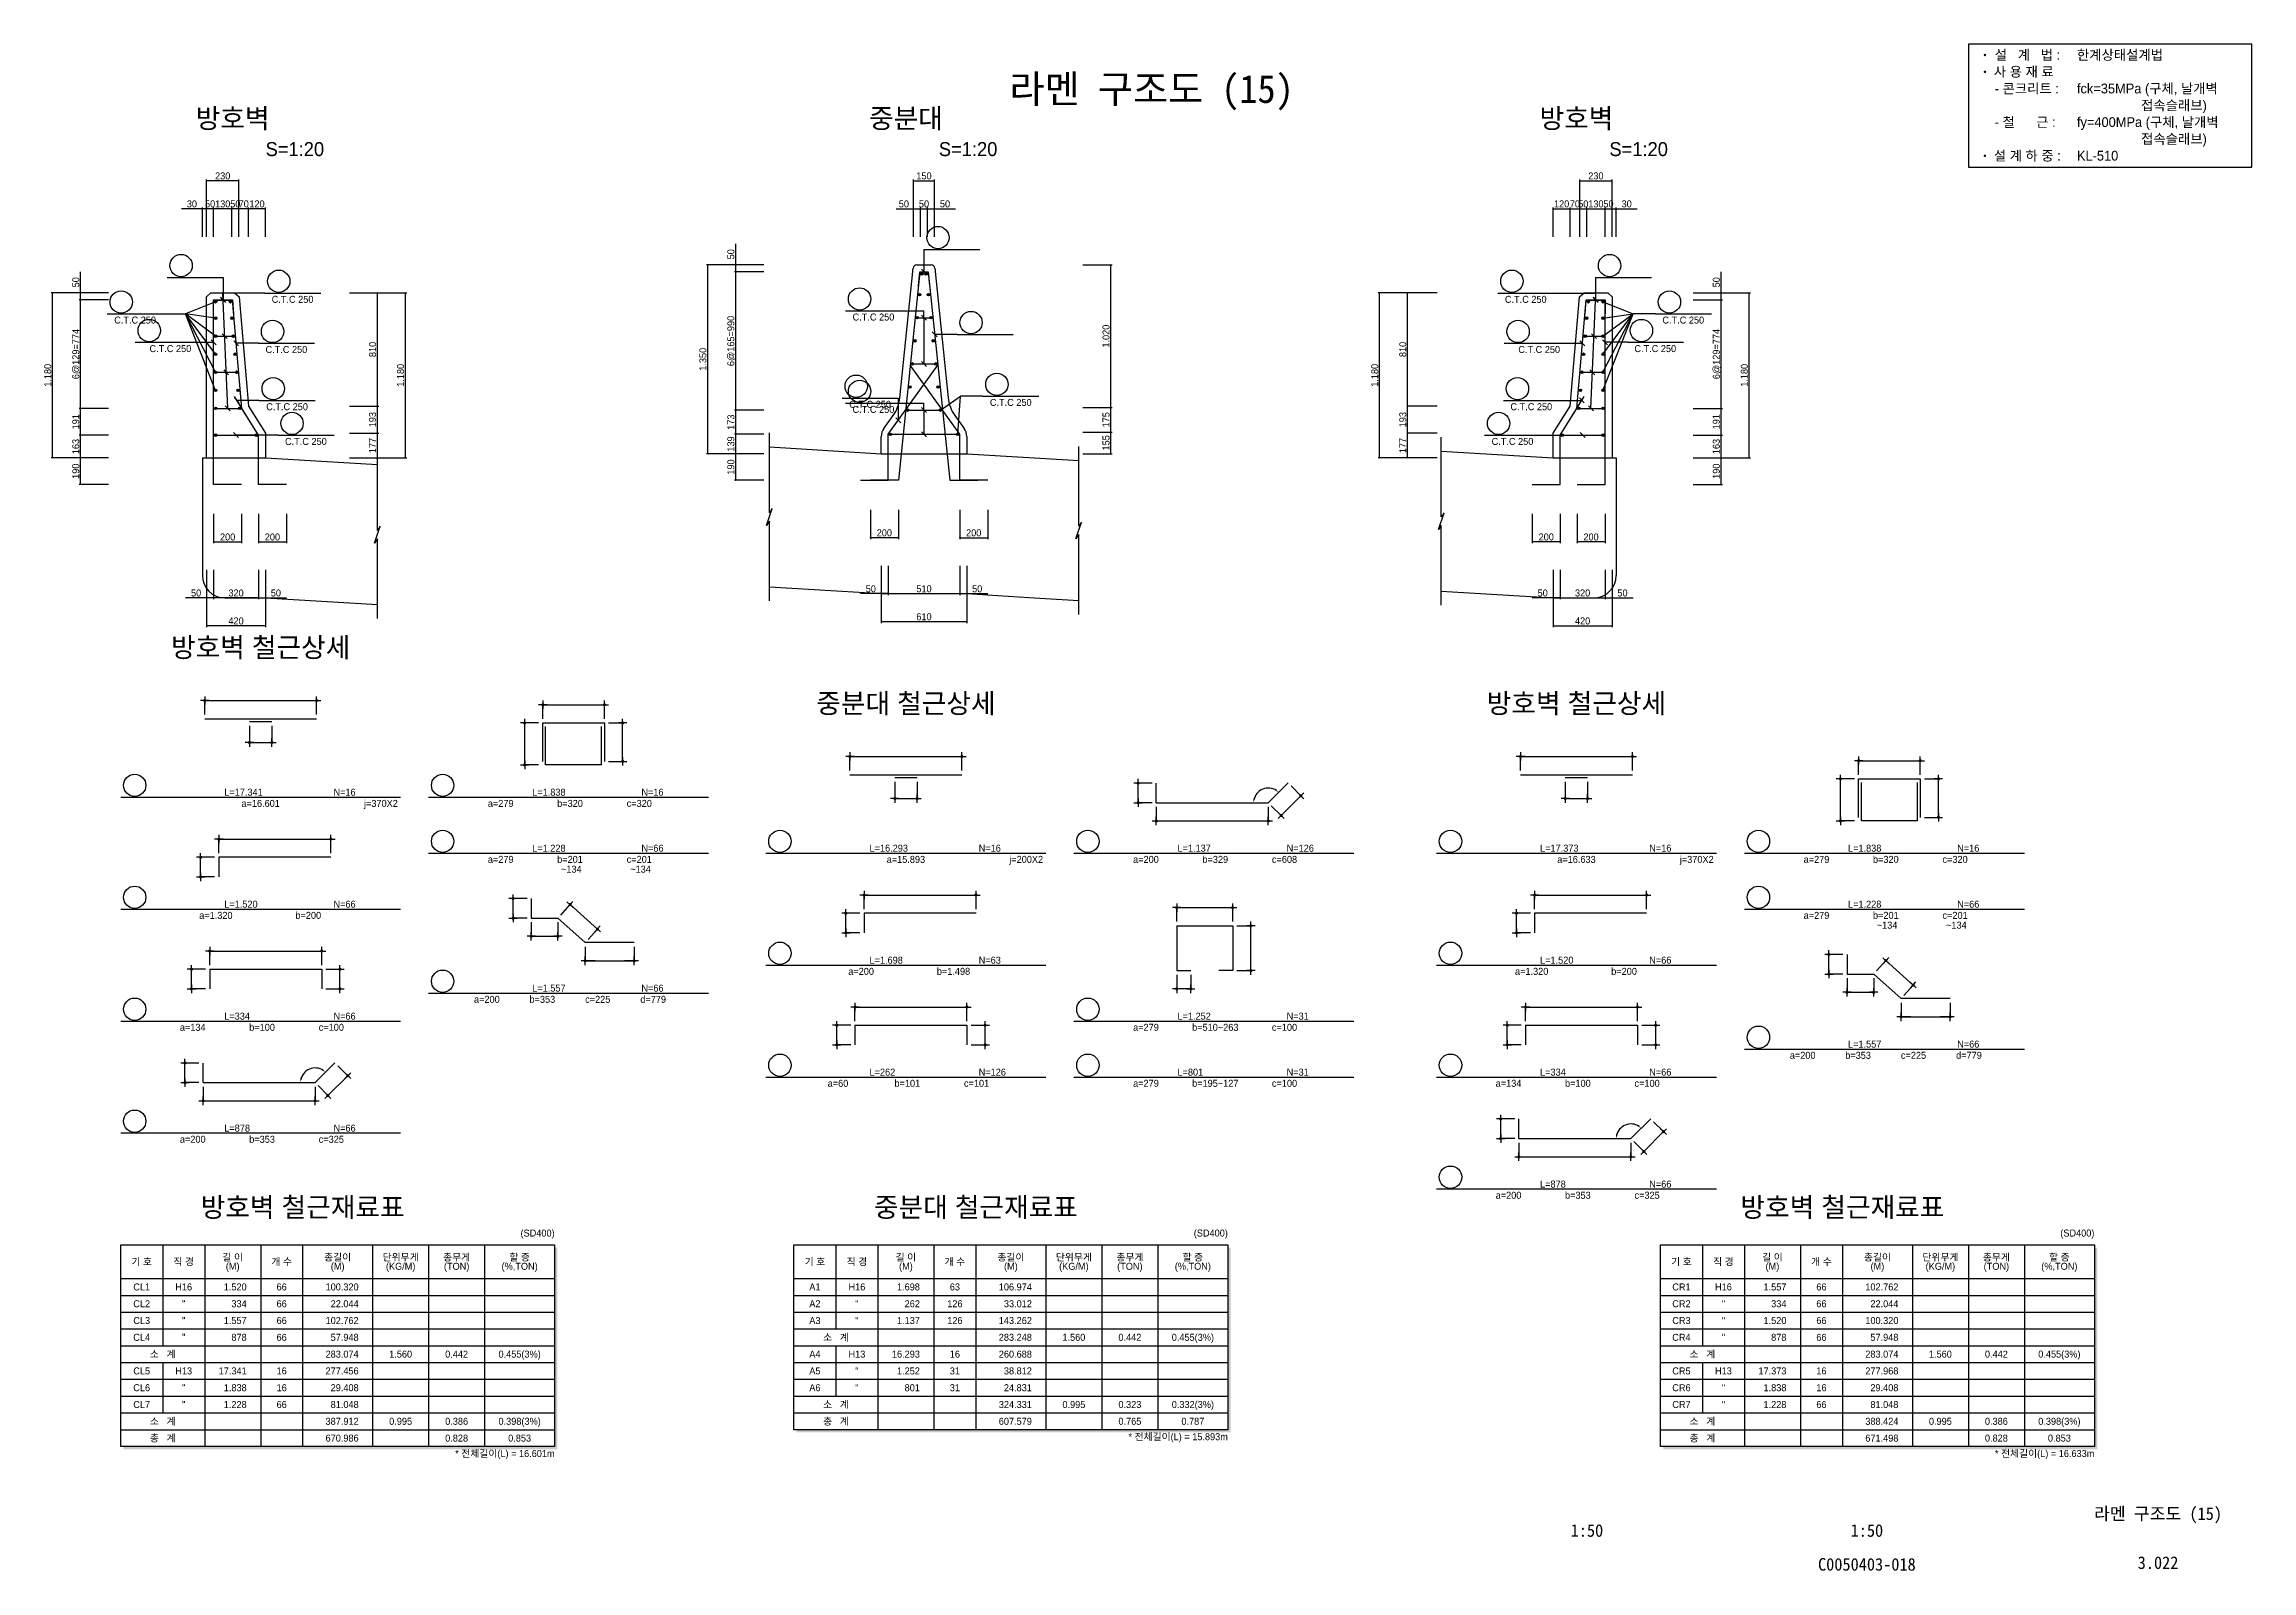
# Model space of a CAD drawing. Extents: x 2629709 to 3675628, y 1179 to 102095.
# Drawn here: x 3636199 to 3675628, y 1179 to 28450 of the extents above; entities that cross this region are included whole.
import ezdxf
from ezdxf.enums import TextEntityAlignment as Align

# ---------------------------------------------------------------- set-up
doc = ezdxf.new("R2010")
doc.units = 0
doc.header["$LTSCALE"] = 550
doc.header["$MEASUREMENT"] = 0
for name, color, linetype in [('CS-CONC-MAJR', 4, 'CONTINUOUS'), ('CS-CUTL', 1, 'CONTINUOUS'), ('CS-DIML', 1, 'CONTINUOUS'), ('CS-DIMS', 1, 'CONTINUOUS'), ('CS-DIMT', 3, 'CONTINUOUS'), ('CS-LEAT', 7, 'CONTINUOUS'), ('CS-MISC', 3, 'CONTINUOUS'), ('CS-NOTE', 3, 'CONTINUOUS'), ('CS-RBAR-EREC', 6, 'CONTINUOUS'), ('CS-RBAR-MAJR', 6, 'CONTINUOUS'), ('CS-SYMB', 3, 'CONTINUOUS'), ('CS-SYMB-LIN3', 1, 'CONTINUOUS'), ('CS-TABL-LIN1', 4, 'CONTINUOUS'), ('CS-TABL-LIN2', 1, 'CONTINUOUS'), ('CS-TABL-TEX2', 3, 'CONTINUOUS'), ('CS-TEXT', 3, 'CONTINUOUS'), ('CZ-TEX1', 6, 'CONTINUOUS'), ('CZ-TEX2', 3, 'CONTINUOUS'), ('TITLE-TEXT', 7, 'CONTINUOUS')]:
    doc.layers.add(name, color=color, linetype=linetype)
doc.styles.add('A_STANDARD', font='Dotum.ttf')
doc.styles.add('TB_TEXT', font='DotumChe.ttf')
doc.styles.add('돋움', font='Dotum.ttf')

msp = doc.modelspace()

# ---------------------------------------------------------------- texts
at = {"layer": 'CS-DIMT', "style": 'A_STANDARD'}
for s, p in [('230', (3639388, 26034)), ('150', (3651913, 26034)), ('230', (3663913, 26034)), ('30', (3638838, 25534)), ('50', (3639163, 25534)), ('130', (3639388, 25534)), ('50', (3639613, 25534)), ('70', (3639763, 25534)), ('120', (3640001, 25534)), ('50', (3651913, 25534)), ('50', (3652288, 25534)), ('120', (3663301, 25534)), ('70', (3663538, 25534)), ('50', (3663688, 25534)), ('130', (3663913, 25534)), ('50', (3664138, 25534)), ('30', (3664463, 25534)), ('200', (3651205, 19659)), ('200', (3652801, 19659)), ('200', (3639476, 19584)), ('200', (3640276, 19584)), ('200', (3663026, 19584)), ('200', (3663826, 19584)), ('50', (3638913, 18584)), ('320', (3639626, 18584)), ('50', (3640338, 18584)), ('50', (3650963, 18659)), ('510', (3651913, 18659)), ('50', (3652863, 18659)), ('50', (3662963, 18584)), ('320', (3663676, 18584)), ('50', (3664388, 18584)), ('420', (3639626, 18084)), ('610', (3651913, 18159)), ('420', (3663676, 18084))]:
    msp.add_text(s, height=125, dxfattribs=at).set_placement(p, align=Align.CENTER)
msp.add_text('50', height=125, dxfattribs=at).set_placement((3651463, 25534))
for s, p in [('50', (3648526, 24696)), ('50', (3636826, 24196)), ('50', (3666126, 24196)), ('6@129=774', (3636826, 22914)), ('6@165=990', (3648526, 23148)), ('1.020', (3655226, 23234)), ('6@129=774', (3666126, 22914)), ('810', (3642126, 22996)), ('1.350', (3648026, 22821)), ('810', (3660526, 22996)), ('1.180', (3636326, 22534)), ('1.180', (3642626, 22534)), ('1.180', (3660026, 22534)), ('1.180', (3666626, 22534)), ('191', (3636826, 21705)), ('193', (3642126, 21742)), ('173', (3648526, 21697)), ('175', (3655226, 21740)), ('193', (3660526, 21742)), ('191', (3666126, 21705)), ('163', (3636826, 21262)), ('177', (3642126, 21280)), ('139', (3648526, 21307)), ('155', (3655226, 21328)), ('177', (3660526, 21280)), ('163', (3666126, 21262)), ('190', (3636826, 20821)), ('190', (3648526, 20896)), ('190', (3666126, 20821))]:
    msp.add_text(s, height=125, rotation=90, dxfattribs=at).set_placement(p, align=Align.CENTER)
at = {"layer": 'CS-TABL-TEX2', "style": 'A_STANDARD'}
for s, p in [('(SD400)', (3645316, 7150)), ('(SD400)', (3657340, 7150)), ('(SD400)', (3672816, 7150)), ('* 전체길이(L) = 15.893m', (3657340, 3512)), ('* 전체길이(L) = 16.601m', (3645316, 3212)), ('* 전체길이(L) = 16.633m', (3672816, 3212))]:
    msp.add_text(s, height=125, dxfattribs=at).set_placement(p, align=Align.RIGHT)
for s, p in [('기 호', (3637941, 6700)), ('직 경', (3638691, 6700)), ('길 이', (3639566, 6781)), ('개 수', (3640441, 6700)), ('총길이', (3641441, 6781)), ('단위무게', (3642566, 6781)), ('총무게', (3643566, 6781)), ('할 증', (3644691, 6781)), ('기 호', (3649965, 6700)), ('직 경', (3650715, 6700)), ('길 이', (3651590, 6781)), ('개 수', (3652465, 6700)), ('총길이', (3653465, 6781)), ('단위무게', (3654590, 6781)), ('총무게', (3655590, 6781)), ('할 증', (3656715, 6781)), ('기 호', (3665441, 6700)), ('직 경', (3666191, 6700)), ('길 이', (3667066, 6781)), ('개 수', (3667941, 6700)), ('총길이', (3668941, 6781)), ('단위무게', (3670066, 6781)), ('총무게', (3671066, 6781)), ('할 증', (3672191, 6781)), ('CL1', (3637941, 6250)), ('H16', (3638691, 6250)), ('(M)', (3639566, 6619)), ('66', (3640441, 6250)), ('(M)', (3641441, 6619)), ('(KG/M)', (3642566, 6619)), ('(TON)', (3643566, 6619)), ('(%,TON)', (3644691, 6619)), ('A1', (3649965, 6250)), ('H16', (3650715, 6250)), ('(M)', (3651590, 6619)), ('63', (3652465, 6250)), ('(M)', (3653465, 6619)), ('(KG/M)', (3654590, 6619)), ('(TON)', (3655590, 6619)), ('(%,TON)', (3656715, 6619)), ('CR1', (3665441, 6250)), ('H16', (3666191, 6250)), ('(M)', (3667066, 6619)), ('66', (3667941, 6250)), ('(M)', (3668941, 6619)), ('(KG/M)', (3670066, 6619)), ('(TON)', (3671066, 6619)), ('(%,TON)', (3672191, 6619)), ('CL2', (3637941, 5950)), ('"', (3638691, 5950)), ('66', (3640441, 5950)), ('A2', (3649965, 5950)), ('"', (3650715, 5950)), ('126', (3652465, 5950)), ('CR2', (3665441, 5950)), ('"', (3666191, 5950)), ('66', (3667941, 5950)), ('CL3', (3637941, 5650)), ('"', (3638691, 5650)), ('66', (3640441, 5650)), ('A3', (3649965, 5650)), ('"', (3650715, 5650)), ('126', (3652465, 5650)), ('CR3', (3665441, 5650)), ('"', (3666191, 5650)), ('66', (3667941, 5650)), ('CL4', (3637941, 5350)), ('소   계', (3638316, 5050)), ('"', (3638691, 5350)), ('66', (3640441, 5350)), ('소   계', (3650340, 5350)), ('1.560', (3654590, 5350)), ('0.442', (3655590, 5350)), ('0.455(3%)', (3656715, 5350)), ('CR4', (3665441, 5350)), ('소   계', (3665816, 5050)), ('"', (3666191, 5350)), ('66', (3667941, 5350)), ('CL5', (3637941, 4750)), ('H13', (3638691, 4750)), ('16', (3640441, 4750)), ('1.560', (3642566, 5050)), ('0.442', (3643566, 5050)), ('0.455(3%)', (3644691, 5050)), ('A4', (3649965, 5050)), ('A5', (3649965, 4750)), ('H13', (3650715, 5050)), ('"', (3650715, 4750)), ('31', (3652465, 4750)), ('16', (3652465, 5050)), ('CR5', (3665441, 4750)), ('H13', (3666191, 4750)), ('16', (3667941, 4750)), ('1.560', (3670066, 5050)), ('0.442', (3671066, 5050)), ('0.455(3%)', (3672191, 5050)), ('CL6', (3637941, 4450)), ('"', (3638691, 4450)), ('16', (3640441, 4450)), ('A6', (3649965, 4450)), ('"', (3650715, 4450)), ('31', (3652465, 4450)), ('CR6', (3665441, 4450)), ('"', (3666191, 4450)), ('16', (3667941, 4450)), ('CL7', (3637941, 4150)), ('"', (3638691, 4150)), ('66', (3640441, 4150)), ('소   계', (3650340, 4150)), ('0.995', (3654590, 4150)), ('0.323', (3655590, 4150)), ('0.332(3%)', (3656715, 4150)), ('CR7', (3665441, 4150)), ('"', (3666191, 4150)), ('66', (3667941, 4150)), ('소   계', (3638316, 3850)), ('총   계', (3638316, 3550)), ('0.995', (3642566, 3850)), ('0.386', (3643566, 3850)), ('0.828', (3643566, 3550)), ('0.398(3%)', (3644691, 3850)), ('0.853', (3644691, 3550)), ('총   계', (3650340, 3850)), ('0.765', (3655590, 3850)), ('0.787', (3656715, 3850)), ('소   계', (3665816, 3850)), ('총   계', (3665816, 3550)), ('0.995', (3670066, 3850)), ('0.386', (3671066, 3850)), ('0.828', (3671066, 3550)), ('0.398(3%)', (3672191, 3850)), ('0.853', (3672191, 3550))]:
    msp.add_text(s, height=125, dxfattribs=at).set_placement(p, align=Align.MIDDLE_CENTER)
for s, p in [('1.520', (3639816, 6250)), ('100.320', (3641816, 6250)), ('1.698', (3651840, 6250)), ('106.974', (3653840, 6250)), ('1.557', (3667316, 6250)), ('102.762', (3669316, 6250)), ('334', (3639816, 5950)), ('22.044', (3641816, 5950)), ('262', (3651840, 5950)), ('33.012', (3653840, 5950)), ('334', (3667316, 5950)), ('22.044', (3669316, 5950)), ('1.557', (3639816, 5650)), ('102.762', (3641816, 5650)), ('1.137', (3651840, 5650)), ('143.262', (3653840, 5650)), ('1.520', (3667316, 5650)), ('100.320', (3669316, 5650)), ('878', (3639816, 5350)), ('57.948', (3641816, 5350)), ('283.248', (3653840, 5350)), ('878', (3667316, 5350)), ('57.948', (3669316, 5350)), ('17.341', (3639816, 4750)), ('283.074', (3641816, 5050)), ('277.456', (3641816, 4750)), ('16.293', (3651840, 5050)), ('1.252', (3651840, 4750)), ('260.688', (3653840, 5050)), ('38.812', (3653840, 4750)), ('17.373', (3667316, 4750)), ('283.074', (3669316, 5050)), ('277.968', (3669316, 4750)), ('1.838', (3639816, 4450)), ('29.408', (3641816, 4450)), ('801', (3651840, 4450)), ('24.831', (3653840, 4450)), ('1.838', (3667316, 4450)), ('29.408', (3669316, 4450)), ('1.228', (3639816, 4150)), ('81.048', (3641816, 4150)), ('324.331', (3653840, 4150)), ('1.228', (3667316, 4150)), ('81.048', (3669316, 4150)), ('387.912', (3641816, 3850)), ('670.986', (3641816, 3550)), ('607.579', (3653840, 3850)), ('388.424', (3669316, 3850)), ('671.498', (3669316, 3550))]:
    msp.add_text(s, height=125, dxfattribs=at).set_placement(p, align=Align.MIDDLE_RIGHT)
at = {"layer": 'CS-TEXT', "style": 'A_STANDARD'}
for s, p in [('C.T.C 250', (3640263, 23829)), ('C.T.C 250', (3662288, 23829)), ('C.T.C 250', (3637451, 23459)), ('C.T.C 250', (3650638, 23513)), ('C.T.C 250', (3665101, 23459)), ('C.T.C 250', (3640153, 22933)), ('C.T.C 250', (3664601, 22949)), ('C.T.C 250', (3650578, 21954)), ('C.T.C 250', (3653090, 21988)), ('C.T.C 250', (3640165, 21911)), ('C.T.C 250', (3650638, 21863)), ('C.T.C 250', (3662387, 21911)), ('C.T.C 250', (3640501, 21291)), ('C.T.C 250', (3662051, 21291)), ('L=17.341', (3639416, 15025)), ('N=16', (3641366, 15025)), ('L=1.838', (3644916, 15025)), ('N=16', (3646866, 15025)), ('L=1.228', (3644916, 14025)), ('N=66', (3646866, 14025)), ('L=16.293', (3650940, 14025)), ('N=16', (3652890, 14025)), ('L=1.137', (3656440, 14025)), ('N=126', (3658390, 14025)), ('L=17.373', (3662916, 14025)), ('N=16', (3664866, 14025)), ('L=1.838', (3668416, 14025)), ('N=16', (3670366, 14025)), ('L=1.520', (3639416, 13025)), ('N=66', (3641366, 13025)), ('L=1.228', (3668416, 13025)), ('N=66', (3670366, 13025)), ('L=1.698', (3650940, 12025)), ('N=63', (3652890, 12025)), ('L=1.520', (3662916, 12025)), ('N=66', (3664866, 12025)), ('L=1.557', (3644916, 11525)), ('N=66', (3646866, 11525)), ('L=334', (3639416, 11025)), ('N=66', (3641366, 11025)), ('L=1.252', (3656440, 11025)), ('N=31', (3658390, 11025)), ('L=1.557', (3668416, 10525)), ('N=66', (3670366, 10525)), ('L=262', (3650940, 10025)), ('N=126', (3652890, 10025)), ('L=801', (3656440, 10025)), ('N=31', (3658390, 10025)), ('L=334', (3662916, 10025)), ('N=66', (3664866, 10025)), ('L=878', (3639416, 9025)), ('N=66', (3641366, 9025)), ('L=878', (3662916, 8025)), ('N=66', (3664866, 8025))]:
    msp.add_text(s, height=125, dxfattribs=at).set_placement(p)
for s, p in [('C.T.C 250', (3638826, 22949)), ('C.T.C 250', (3663273, 22933)), ('j=370X2', (3642516, 14825)), ('j=200X2', (3654040, 13825)), ('j=370X2', (3666016, 13825))]:
    msp.add_text(s, height=125, dxfattribs=at).set_placement(p, align=Align.RIGHT)
for s, p in [('a=16.601', (3640066, 14825)), ('a=279', (3644353, 14825)), ('b=320', (3645591, 14825)), ('c=320', (3646828, 14825)), ('a=279', (3644353, 13825)), ('b=201', (3645591, 13825)), ('c=201', (3646828, 13825)), ('a=15.893', (3651590, 13825)), ('a=200', (3655877, 13825)), ('b=329', (3657115, 13825)), ('c=608', (3658352, 13825)), ('a=16.633', (3663566, 13825)), ('a=279', (3667853, 13825)), ('b=320', (3669091, 13825)), ('c=320', (3670328, 13825)), (' ~134', (3645591, 13650)), (' ~134', (3646828, 13650)), ('a=1.320', (3639266, 12825)), ('b=200', (3640916, 12825)), ('a=279', (3667853, 12825)), ('b=201', (3669091, 12825)), (' ~134', (3669091, 12650)), ('c=201', (3670328, 12825)), (' ~134', (3670328, 12650)), ('a=200', (3650790, 11825)), ('b=1.498', (3652440, 11825)), ('a=1.320', (3662766, 11825)), ('b=200', (3664416, 11825)), ('a=200', (3644106, 11325)), ('b=353', (3645096, 11325)), ('c=225', (3646086, 11325)), ('d=779', (3647076, 11325)), ('a=134', (3638853, 10825)), ('b=100', (3640091, 10825)), ('c=100', (3641328, 10825)), ('a=279', (3655877, 10825)), ('b=510~263', (3657115, 10825)), ('c=100', (3658352, 10825)), ('a=200', (3667606, 10325)), ('b=353', (3668596, 10325)), ('c=225', (3669586, 10325)), ('d=779', (3670576, 10325)), ('a=60', (3650377, 9825)), ('b=101', (3651615, 9825)), ('c=101', (3652852, 9825)), ('a=279', (3655877, 9825)), ('b=195~127', (3657115, 9825)), ('c=100', (3658352, 9825)), ('a=134', (3662353, 9825)), ('b=100', (3663591, 9825)), ('c=100', (3664828, 9825)), ('a=200', (3638853, 8825)), ('b=353', (3640091, 8825)), ('c=325', (3641328, 8825)), ('a=200', (3662353, 7825)), ('b=353', (3663591, 7825)), ('c=325', (3664828, 7825))]:
    msp.add_text(s, height=125, dxfattribs=at).set_placement(p, align=Align.CENTER)
at = {"layer": 'CZ-TEX1', "style": 'A_STANDARD'}
for s, p in [('방호벽', (3639566, 26950)), ('중분대', (3651590, 26950)), ('방호벽', (3663566, 26950)), ('방호벽 철근상세', (3640066, 17500)), ('중분대 철근상세', (3651590, 16500)), ('방호벽 철근상세', (3663566, 16500)), ('방호벽 철근재료표', (3640816, 7500)), ('중분대 철근재료표', (3652840, 7500)), ('방호벽 철근재료표', (3668316, 7500))]:
    msp.add_text(s, height=350, dxfattribs=at).set_placement(p, align=Align.CENTER)
at = {"layer": 'CZ-TEX2', "style": 'A_STANDARD'}
for p in [(3640154, 26450), (3652178, 26450), (3664154, 26450)]:
    msp.add_text('S=1:20', height=250, dxfattribs=at).set_placement(p)
at = {"layer": 'TITLE-TEXT', "style": 'TB_TEXT'}
for s, height, p in [('라멘 구조도 (15)', 500, (3655978, 27650)), ('1:50', 225, (3663753, 1900)), ('1:50', 225, (3668753, 1900)), ('라멘 구조도 (15)', 225, (3673953, 2200)), ('C0050403-018', 225, (3668753, 1295)), ('3.022', 225, (3673953, 1325))]:
    msp.add_text(s, height=height, dxfattribs=at).set_placement(p, align=Align.MIDDLE_CENTER)

# ---------------------------------------------------------------- blocks, each defined once
blk = doc.blocks.new('CSBSEC1')
at = {"layer": 'CS-RBAR-MAJR', "const_width": 0.45}
blk.add_lwpolyline([(0.225, 0, 1), (-0.225, 0, 1)], format="xyb", close=True, dxfattribs=at)
at = {"layer": 'CS-RBAR-MAJR'}
blk.add_circle((0, 0), 0.45, dxfattribs=at)
blk = doc.blocks.new('CXLEATK')
at = {"layer": 'CS-MISC'}
blk.add_line((-0.883885, 0.883882), (0.883882, -0.883882), dxfattribs=at)
blk = doc.blocks.new('CSBNUM1')
at = {"layer": 'CS-SYMB-LIN3'}
blk.add_line((0, 0), (20, 0), dxfattribs=at)
blk.add_circle((5, 4.2), 4, dxfattribs=at)
at = {"layer": 'CS-TEXT', "style": 'A_STANDARD', "flags": 1}
blk.add_attdef('RB_NO', text='', height=2.5, dxfattribs=at).set_placement((5, 4.2), align=Align.MIDDLE)
for tag, p in [('RB_DIA', (11.5, 1.5)), ('RB_LEN', (1.739, -3.958874))]:
    blk.add_attdef(tag, p, '', height=2.5, dxfattribs=at)
blk = doc.blocks.new('CXDIMDT2')
at = {"layer": 'CS-MISC', "const_width": 0.5}
blk.add_lwpolyline([(0.25, 0, 1), (-0.25, 0, 1)], format="xyb", close=True, dxfattribs=at)
blk = doc.blocks.new('CSBSHPE-A01')
at = {"layer": 'CS-DIMS'}
for p, q in [((-20, 8), (-20, 5)), ((20, 5), (20, 8)), ((-18.5, 6.5), (-21.5, 6.5)), ((-20, 1.5), (-20, 6.5)), ((-20, 6.5), (20, 6.5)), ((18.5, 6.5), (21.5, 6.5)), ((20, 1.5), (20, 6.5)), ((-4, -2.5), (-4, -8.5)), ((-4, -7), (-4, -10)), ((4, -2.5), (4, -8.5)), ((4, -10), (4, -7)), ((-2.5, -8.5), (-5.5, -8.5)), ((-4, -8.5), (4, -8.5)), ((2.5, -8.5), (5.5, -8.5))]:
    blk.add_line(p, q, dxfattribs=at)
at = {"layer": 'CS-DIMS', "const_width": 0.55}
for points in [[(-19.725, 6.5, 1), (-20.275, 6.5, 1)], [(20.275, 6.5, 1), (19.725, 6.5, 1)], [(-3.725, -8.5, 1), (-4.275, -8.5, 1)], [(4.275, -8.5, 1), (3.725, -8.5, 1)]]:
    blk.add_lwpolyline(points, format="xyb", close=True, dxfattribs=at)
at = {"layer": 'CS-RBAR-EREC'}
for p, q in [((-20, 0), (20, 0)), ((-4, -1), (4, -1))]:
    blk.add_line(p, q, dxfattribs=at)
at = {"layer": 'CS-TEXT', "style": 'A_STANDARD', "flags": 1}
for tag, p in [('A', (0, 8.166667)), ('J', (0, -6.833333))]:
    blk.add_attdef(tag, text='', height=2.5, dxfattribs=at).set_placement(p, align=Align.CENTER)
blk = doc.blocks.new('CSBNUM1-JEWON')
at = {"layer": 'CS-SYMB-LIN3'}
blk.add_circle((5, 4.2), 4, dxfattribs=at)
at = {"layer": 'CS-TEXT', "style": 'A_STANDARD', "flags": 1}
blk.add_attdef('RB_NO', text='', height=2.5, dxfattribs=at).set_placement((5, 4.2), align=Align.MIDDLE)
for tag, p in [('RB_DIA', (11.5, 1.5)), ('RB_LEN', (1.739, -3.958874))]:
    blk.add_attdef(tag, p, '', height=2.5, dxfattribs=at)
blk = doc.blocks.new('CSBSHPE-B00')
at = {"layer": 'CS-DIMS'}
for p, q in [((-20, 8), (-20, 5)), ((20, 5), (20, 8)), ((-25, 0), (-28, 0)), ((-26.5, -1.5), (-26.5, 1.5)), ((-26.5, -7), (-26.5, 0)), ((-21.5, 0), (-26.5, 0)), ((-18.5, 6.5), (-21.5, 6.5)), ((-20, 1.5), (-20, 6.5)), ((-20, 6.5), (20, 6.5)), ((18.5, 6.5), (21.5, 6.5)), ((20, 1.5), (20, 6.5)), ((-28, -7), (-25, -7)), ((-26.5, -5.5), (-26.5, -8.5)), ((-21.5, -7), (-26.5, -7))]:
    blk.add_line(p, q, dxfattribs=at)
at = {"layer": 'CS-DIMS', "const_width": 0.55}
for points in [[(-26.225, 0, 1), (-26.775, 0, 1)], [(-19.725, 6.5, 1), (-20.275, 6.5, 1)], [(20.275, 6.5, 1), (19.725, 6.5, 1)], [(-26.225, -7, 1), (-26.775, -7, 1)]]:
    blk.add_lwpolyline(points, format="xyb", close=True, dxfattribs=at)
at = {"layer": 'CS-RBAR-EREC'}
for p, q in [((-20, 0), (-20, -7)), ((20, 0), (-20, 0))]:
    blk.add_line(p, q, dxfattribs=at)
at = {"layer": 'CS-TEXT', "style": 'A_STANDARD', "flags": 1}
blk.add_attdef('A', text='', height=2.5, dxfattribs=at).set_placement((0, 8.166667), align=Align.CENTER)
blk.add_attdef('B', text='', height=2.5, rotation=90, dxfattribs=at).set_placement((-28.166667, -3.430843), align=Align.CENTER)
blk = doc.blocks.new('CSBSHPE-D00')
at = {"layer": 'CS-DIMS'}
for p, q in [((-20, 8), (-20, 5)), ((20, 5), (20, 8)), ((-25, 0), (-28, 0)), ((-26.5, -1.5), (-26.5, 1.5)), ((-26.5, -7), (-26.5, 0)), ((-21.5, 0), (-26.5, 0)), ((-18.5, 6.5), (-21.5, 6.5)), ((-20, 1.5), (-20, 6.5)), ((-20, 6.5), (20, 6.5)), ((18.5, 6.5), (21.5, 6.5)), ((20, 1.5), (20, 6.5)), ((21.5, 0), (26.5, 0)), ((25, 0), (28, 0)), ((26.5, -1.5), (26.5, 1.5)), ((26.5, -7), (26.5, 0)), ((-28, -7), (-25, -7)), ((-26.5, -5.5), (-26.5, -8.5)), ((-21.5, -7), (-26.5, -7)), ((21.5, -7), (26.5, -7)), ((25, -7), (28, -7)), ((26.5, -8.5), (26.5, -5.5))]:
    blk.add_line(p, q, dxfattribs=at)
at = {"layer": 'CS-DIMS', "const_width": 0.55}
for points in [[(-26.225, 0, 1), (-26.775, 0, 1)], [(-19.725, 6.5, 1), (-20.275, 6.5, 1)], [(20.275, 6.5, 1), (19.725, 6.5, 1)], [(26.775, 0, 1), (26.225, 0, 1)], [(-26.225, -7, 1), (-26.775, -7, 1)], [(26.775, -7, 1), (26.225, -7, 1)]]:
    blk.add_lwpolyline(points, format="xyb", close=True, dxfattribs=at)
at = {"layer": 'CS-RBAR-EREC'}
for p, q in [((-20, 0), (-20, -7)), ((-20, 0), (20, 0)), ((20, 0), (20, -7))]:
    blk.add_line(p, q, dxfattribs=at)
at = {"layer": 'CS-TEXT', "style": 'A_STANDARD', "flags": 1}
blk.add_attdef('A', text='', height=2.5, dxfattribs=at).set_placement((0, 8.166667), align=Align.CENTER)
for tag, p in [('B', (-28.166667, -3.430843)), ('C', (24.833333, -3.430843))]:
    blk.add_attdef(tag, text='', height=2.5, rotation=90, dxfattribs=at).set_placement(p, align=Align.CENTER)
blk = doc.blocks.new('CSBSHPE-G06')
at = {"layer": 'CS-DIMS'}
for p, q in [((-26.5, 5.5), (-26.5, 8.5)), ((-25, 7), (-28, 7)), ((-28, 0), (-25, 0)), ((-21.5, 7), (-26.5, 7)), ((-26.5, 0), (-26.5, 7)), ((-26.5, 1.5), (-26.5, -1.5)), ((-21.5, 0), (-26.5, 0)), ((24.596194, -4.596194), (31.667262, 2.474874)), ((28.131728, 6.010408), (31.667262, 2.474874)), ((30.606602, 1.414214), (32.727922, 3.535534)), ((32.727922, 1.414214), (30.606602, 3.535534)), ((-21.5, -6.5), (-18.5, -6.5)), ((-20, -1.5), (-20, -6.5)), ((-20, -8), (-20, -5)), ((-20, -6.5), (20, -6.5)), ((18.5, -6.5), (21.5, -6.5)), ((20, -1.5), (20, -6.5)), ((20, -8), (20, -5)), ((21.06066, -1.06066), (24.596194, -4.596194)), ((25.656854, -5.656854), (23.535534, -3.535534)), ((23.535534, -5.656854), (25.656854, -3.535534))]:
    blk.add_line(p, q, dxfattribs=at)
for points, const_width in [([(-26.225, 7, 1), (-26.775, 7, 1)], 0.55), ([(-26.225, 0, 1), (-26.775, 0, 1)], 0.55), ([(31.942262, 2.474873, 1), (31.392262, 2.474873, 1)], 0.55), ([(-19.725, -6.5, 1), (-20.275, -6.5, 1)], 0.55), ([(20.275, -6.5, 1), (19.725, -6.5, 1)], 0.55), ([(24.871193, -4.596194, 1), (24.321195, -4.596194, 1)], 0.549999)]:
    blk.add_lwpolyline(points, format="xyb", close=True, dxfattribs=dict(at, const_width=const_width))
at = {"layer": 'CS-DIMS', "linetype": 'ByBlock'}
blk.add_arc((20, 0), 5.235912, 55.959545, 169.040455, dxfattribs=at)
at = {"layer": 'CS-DIMS'}
for points in [[(14.658472, 1.517019), (15.156187, 1.469271), (14.764088, 0)], [(22.386162, 4.464025), (22.704337, 4.849725), (23.702349, 3.702349)]]:
    blk.add_solid(points, dxfattribs=at)
at = {"layer": 'CS-RBAR-EREC'}
for p, q in [((-20, 0), (-20, 7)), ((-20, 0), (20, 0)), ((20, 0), (27.071068, 7.071068))]:
    blk.add_line(p, q, dxfattribs=at)
at = {"layer": 'CS-TEXT', "style": 'A_STANDARD', "flags": 1}
for tag, rotation, p in [('A', 90, (-28.166667, 3.569157)), ('C', 45, (27.052723, 0.196777))]:
    blk.add_attdef(tag, text='', height=2.5, rotation=rotation, dxfattribs=at).set_placement(p, align=Align.CENTER)
for tag, p in [('X1', (13.723, 4.043667)), ('B', (0, -4.833333))]:
    blk.add_attdef(tag, text='', height=2.5, dxfattribs=at).set_placement(p, align=Align.CENTER)
blk = doc.blocks.new('CSBSHPE-H07')
at = {"layer": 'CS-DIMS'}
for p, q in [((-11, 8), (-11, 5)), ((11, 5), (11, 8)), ((-16, 0), (-19, 0)), ((-17.5, -1.5), (-17.5, 1.5)), ((-17.5, -15), (-17.5, 0)), ((-12.5, 0), (-17.5, 0)), ((-9.5, 6.5), (-12.5, 6.5)), ((-11, 1.5), (-11, 6.5)), ((-11, 6.5), (11, 6.5)), ((9.5, 6.5), (12.5, 6.5)), ((11, 1.5), (11, 6.5)), ((12.5, 0), (17.5, 0)), ((19, 0), (16, 0)), ((17.5, -1.5), (17.5, 1.5)), ((17.5, -13.7326), (17.5, 0)), ((-19, -15), (-16, -15)), ((-17.5, -13.5), (-17.5, -16.5)), ((-12.5, -15), (-17.5, -15)), ((12.5, -13.7326), (17.5, -13.7326)), ((16, -13.7326), (19, -13.7326)), ((17.5, -12.2326), (17.5, -15.2326))]:
    blk.add_line(p, q, dxfattribs=at)
at = {"layer": 'CS-DIMS', "const_width": 0.55}
for points in [[(-17.225, 0, 1), (-17.775, 0, 1)], [(-10.725, 6.5, 1), (-11.275, 6.5, 1)], [(11.275, 6.5, 1), (10.725, 6.5, 1)], [(17.775, 0, 1), (17.225, 0, 1)], [(-17.225, -15, 1), (-17.775, -15, 1)], [(17.775, -13.7326, 1), (17.225, -13.7326, 1)]]:
    blk.add_lwpolyline(points, format="xyb", close=True, dxfattribs=at)
at = {"layer": 'CS-RBAR-EREC'}
for p, q in [((-11, -13.7326), (-11, 0)), ((-11, 0), (11, 0)), ((11, 0), (11, -13.7326)), ((-10, -15), (-10, -1.267406)), ((10, -15), (10, -1.267406)), ((10, -15), (-10, -15))]:
    blk.add_line(p, q, dxfattribs=at)
at = {"layer": 'CS-TEXT', "style": 'A_STANDARD', "flags": 1}
blk.add_attdef('A', text='', height=2.5, dxfattribs=at).set_placement((0, 8.166667), align=Align.CENTER)
for tag, p in [('B', (-19.166667, -7.430843)), ('C', (15.833333, -6.8663))]:
    blk.add_attdef(tag, text='', height=2.5, rotation=90, dxfattribs=at).set_placement(p, align=Align.CENTER)
blk = doc.blocks.new('CSBSHPE-G40')
at = {"layer": 'CS-DIMS'}
for p, q in [((-34.54, 14.26), (-34.54, 17.26)), ((-33.04, 15.76), (-36.04, 15.76)), ((-36.04, 8.76), (-33.04, 8.76)), ((-34.54, 8.76), (-34.54, 15.76)), ((-29.54, 15.76), (-34.54, 15.76)), ((-34.54, 10.26), (-34.54, 7.26)), ((-29.54, 8.76), (-34.54, 8.76)), ((-17.51807, 9.876305), (-14.178305, 13.597322)), ((-13.062, 12.595393), (-15.29461, 14.599252)), ((-13.176376, 14.713627), (-15.180235, 12.481017)), ((-14.178305, 13.597322), (-4.418305, 4.837322)), ((-26.54, 2.26), (-29.54, 2.26)), ((-28.04, 7.26), (-28.04, 2.26)), ((-28.04, 0.76), (-28.04, 3.76)), ((-28.04, 2.26), (-18.52, 2.26)), ((-17.02, 2.26), (-20.02, 2.26)), ((-18.52, 7.26), (-18.52, 2.26)), ((-18.52, 0.76), (-18.52, 3.76)), ((-7.75807, 1.116305), (-4.418305, 4.837322)), ((-5.53461, 5.839252), (-3.302, 3.835393)), ((-5.420235, 3.721017), (-3.416376, 5.953627)), ((-5.26, -6.5), (-10.26, -6.5)), ((-8.76, -1.5), (-8.76, -6.5)), ((-8.76, -8), (-8.76, -5)), ((-8.76, -6.5), (8.76, -6.5)), ((10.26, -6.5), (5.26, -6.5)), ((8.76, -1.5), (8.76, -6.5)), ((8.76, -8), (8.76, -5))]:
    blk.add_line(p, q, dxfattribs=at)
at = {"layer": 'CS-DIMS', "const_width": 0.55}
for points in [[(-34.265, 15.76, 1), (-34.815, 15.76, 1)], [(-34.265, 8.76, 1), (-34.815, 8.76, 1)], [(-13.903305, 13.597322, 1), (-14.453305, 13.597322, 1)], [(-27.765, 2.26, 1), (-28.315, 2.26, 1)], [(-18.245, 2.26, 1), (-18.795, 2.26, 1)], [(-4.143305, 4.837322, 1), (-4.693305, 4.837322, 1)], [(-8.485, -6.5, 1), (-9.035, -6.5, 1)], [(9.035, -6.5, 1), (8.485, -6.5, 1)]]:
    blk.add_lwpolyline(points, format="xyb", close=True, dxfattribs=at)
at = {"layer": 'CS-RBAR-EREC'}
for p, q in [((-28.04, 15.76), (-28.04, 8.76)), ((-28.04, 8.76), (-18.52, 8.76)), ((-18.52, 8.76), (-8.76, 0)), ((8.76, 0), (-8.76, 0))]:
    blk.add_line(p, q, dxfattribs=at)
at = {"layer": 'CS-TEXT', "style": 'A_STANDARD', "flags": 1}
for tag, rotation, p in [('A', 90, (-36.206667, 12.329157)), ('C', 318.090723, (-8.227819, 10.492727))]:
    blk.add_attdef(tag, text='', height=2.5, rotation=rotation, dxfattribs=at).set_placement(p, align=Align.CENTER)
for tag, p in [('B', (-23.28, 3.926667)), ('D', (0, -4.833333))]:
    blk.add_attdef(tag, text='', height=2.5, dxfattribs=at).set_placement(p, align=Align.CENTER)
blk = doc.blocks.new('CSBSHPE-H02')
at = {"layer": 'CS-DIMS'}
for p, q in [((-10, 8), (-10, 5)), ((10, 5), (10, 8)), ((-8.5, 6.5), (-11.5, 6.5)), ((-10, 1.5), (-10, 6.5)), ((-10, 6.5), (10, 6.5)), ((8.5, 6.5), (11.5, 6.5)), ((10, 1.5), (10, 6.5)), ((11.5, 0), (16.5, 0)), ((18, 0), (15, 0)), ((16.5, -1.5), (16.5, 1.5)), ((16.5, -16), (16.5, 0)), ((16.5, -17.5), (16.5, -14.5)), ((-8.5, -22.5), (-11.5, -22.5)), ((-10, -17.5), (-10, -22.5)), ((-10, -21), (-10, -24)), ((-5, -22.5), (-10, -22.5)), ((-6.5, -22.5), (-3.5, -22.5)), ((-5, -17.5), (-5, -22.5)), ((-5, -24), (-5, -21)), ((11.5, -16), (16.5, -16)), ((18, -16), (15, -16))]:
    blk.add_line(p, q, dxfattribs=at)
at = {"layer": 'CS-DIMS', "const_width": 0.55}
for points in [[(-9.725, 6.5, 1), (-10.275, 6.5, 1)], [(10.275, 6.5, 1), (9.725, 6.5, 1)], [(16.775, 0, 1), (16.225, 0, 1)], [(16.775, -16, 1), (16.225, -16, 1)], [(-9.725, -22.5, 1), (-10.275, -22.5, 1)], [(-4.725, -22.5, 1), (-5.275, -22.5, 1)]]:
    blk.add_lwpolyline(points, format="xyb", close=True, dxfattribs=at)
at = {"layer": 'CS-RBAR-EREC'}
for p, q in [((-10, 0), (10, 0)), ((-10, 0), (-10, -16)), ((10, 0), (10, -16)), ((-10, -16), (-5, -16)), ((10, -16), (5, -16))]:
    blk.add_line(p, q, dxfattribs=at)
at = {"layer": 'CS-TEXT', "style": 'A_STANDARD', "flags": 1}
for tag, p in [('A', (0, 8.166667)), ('C', (-7.5, -20.833333))]:
    blk.add_attdef(tag, text='', height=2.5, dxfattribs=at).set_placement(p, align=Align.CENTER)
blk.add_attdef('B', text='', height=2.5, rotation=90, dxfattribs=at).set_placement((14.833333, -7.930843), align=Align.CENTER)
blk = doc.blocks.new('A$Cc22b2ba3')
at = {"layer": 'CS-LEAT', "linetype": 'ByBlock'}
blk.add_lwpolyline([(-10615, -4900), (-500, -4900), (-500, -500), (-10615, -500)], close=True, dxfattribs=at)
at = {"layer": 'CS-NOTE', "linetype": 'ByBlock', "const_width": 43.7}
for points in [[(-10054, -887, 1), (-10011, -887, 1)], [(-10054, -1487, 1), (-10011, -1487, 1)], [(-10054, -4487, 1), (-10011, -4487, 1)]]:
    blk.add_lwpolyline(points, format="xyb", close=True, dxfattribs=at)
at = {"layer": 'CS-NOTE', "linetype": 'ByBlock', "style": '돋움'}
for s, p in [('설   계   법 : ', (-9684, -1060)), ('한계상태설계법', (-6747, -1060)), ('사 용 재 료', (-9716, -1660)), ('- 콘크리트 :', (-9684, -2260)), ('fck=35MPa (구체, 날개벽', (-6747, -2260)), ('- 철      근 :', (-9684, -3460)), ('fy=400MPa (구체, 날개벽', (-6747, -3460)), ('                  접속슬래브)', (-6747, -2860)), ('                  접속슬래브)', (-6747, -4060)), ('설 계 하 중 :', (-9716, -4660)), ('KL-510', (-6747, -4660))]:
    blk.add_text(s, height=350, dxfattribs=at).set_placement(p)

# ---------------------------------------------------------------- linework, layer by layer
at = {"layer": 'CS-CONC-MAJR'}
for p, q in [((3651481, 22130), (3651720, 24450)), ((3651785, 24509), (3652042, 24509)), ((3652107, 24450), (3652346, 22130)), ((3639101, 23934), (3639176, 24009)), ((3639101, 21984), (3639101, 23934)), ((3639176, 24009), (3639601, 24009)), ((3639601, 24009), (3639682, 23934)), ((3639682, 23934), (3639851, 21984)), ((3663451, 21984), (3663619, 23934)), ((3663619, 23934), (3663701, 24009)), ((3663701, 24009), (3664126, 24009)), ((3664126, 24009), (3664201, 23934)), ((3664201, 23934), (3664201, 21984)), ((3639101, 21501), (3639101, 21984)), ((3639851, 21984), (3640151, 21501)), ((3651197, 21586), (3651363, 21819)), ((3652463, 21819), (3652629, 21586)), ((3663151, 21501), (3663451, 21984)), ((3664201, 21984), (3664201, 21501)), ((3639101, 21059), (3639101, 21501)), ((3640151, 21501), (3640151, 21059)), ((3651151, 21134), (3651151, 21441)), ((3652676, 21441), (3652676, 21134)), ((3663151, 21059), (3663151, 21501)), ((3664201, 21501), (3664201, 21059)), ((3639026, 21059), (3640151, 21059)), ((3639026, 21059), (3639026, 18959)), ((3639026, 21059), (3639101, 21059)), ((3640151, 21059), (3642151, 20939)), ((3649151, 21254), (3651151, 21134)), ((3651151, 21134), (3651913, 21134)), ((3651913, 21134), (3652676, 21134)), ((3652676, 21134), (3653788, 21067)), ((3653788, 21067), (3654676, 21014)), ((3661151, 21179), (3663151, 21059)), ((3663151, 21059), (3664276, 21059)), ((3664276, 21059), (3664276, 18959)), ((3639426, 18559), (3640151, 18559)), ((3640151, 18559), (3642151, 18439)), ((3649151, 18754), (3651151, 18634)), ((3651151, 18634), (3651913, 18634)), ((3651913, 18634), (3652676, 18634)), ((3652676, 18634), (3653788, 18567)), ((3653788, 18567), (3654676, 18514)), ((3661151, 18679), (3663151, 18559)), ((3663151, 18559), (3663876, 18559))]:
    msp.add_line(p, q, dxfattribs=at)
for centre, radius, start, end in [((3651785, 24444), 65, 90, 174.1226), ((3652042, 24444), 65, 5.8774, 90), ((3650834, 22197), 650, 324.4623, 354.1226), ((3652992, 22197), 650, 185.8774, 215.5377), ((3651401, 21441), 250, 144.4623, 180), ((3652426, 21441), 250, 0, 35.5377), ((3639426, 18959), 400, 180, 270), ((3663876, 18959), 400, 270, 0)]:
    msp.add_arc(centre, radius, start, end, dxfattribs=at)
at = {"layer": 'CS-CUTL'}
for p, q in [((3649151, 20079), (3649151, 21504)), ((3661151, 20004), (3661151, 21429)), ((3642151, 19764), (3642151, 21189)), ((3654676, 19839), (3654676, 21264)), ((3649101, 19854), (3649201, 20154)), ((3649201, 20154), (3649151, 20079)), ((3642101, 19539), (3642201, 19839)), ((3642201, 19839), (3642151, 19764)), ((3649151, 19929), (3649101, 19854)), ((3649151, 18504), (3649151, 19929)), ((3654626, 19614), (3654726, 19914)), ((3654726, 19914), (3654676, 19839)), ((3661101, 19779), (3661201, 20079)), ((3661151, 19854), (3661101, 19779)), ((3661201, 20079), (3661151, 20004)), ((3661151, 18429), (3661151, 19854)), ((3642151, 19614), (3642101, 19539)), ((3642151, 18189), (3642151, 19614)), ((3654676, 19689), (3654626, 19614)), ((3654676, 18264), (3654676, 19689))]:
    msp.add_line(p, q, dxfattribs=at)
at = {"layer": 'CS-DIML'}
for p, q in [((3639101, 25509), (3639101, 26034)), ((3639676, 25509), (3639676, 26034)), ((3651726, 25509), (3651726, 26034)), ((3652101, 25509), (3652101, 26034)), ((3663626, 25509), (3663626, 26034)), ((3664201, 25509), (3664201, 26034)), ((3639676, 26009), (3639101, 26009)), ((3651726, 26009), (3652101, 26009)), ((3663626, 26009), (3664201, 26009)), ((3639026, 25509), (3638651, 25509)), ((3639026, 25009), (3639026, 25534)), ((3639101, 25509), (3639026, 25509)), ((3639101, 25009), (3639101, 25534)), ((3639226, 25509), (3639101, 25509)), ((3639226, 25009), (3639226, 25534)), ((3639551, 25509), (3639226, 25509)), ((3639551, 25009), (3639551, 25534)), ((3639676, 25509), (3639551, 25509)), ((3639676, 25009), (3639676, 25534)), ((3639851, 25509), (3639676, 25509)), ((3639851, 25009), (3639851, 25534)), ((3640151, 25509), (3639851, 25509)), ((3640151, 25009), (3640151, 25534)), ((3651413, 25509), (3651726, 25509)), ((3651726, 25009), (3651726, 25534)), ((3651726, 25509), (3651851, 25509)), ((3651851, 25009), (3651851, 25534)), ((3651851, 25509), (3651976, 25509)), ((3651976, 25009), (3651976, 25534)), ((3651976, 25509), (3652101, 25509)), ((3652101, 25009), (3652101, 25534)), ((3652101, 25509), (3652476, 25509)), ((3663151, 25009), (3663151, 25534)), ((3663151, 25509), (3663451, 25509)), ((3663451, 25009), (3663451, 25534)), ((3663451, 25509), (3663626, 25509)), ((3663626, 25009), (3663626, 25534)), ((3663626, 25509), (3663751, 25509)), ((3663751, 25009), (3663751, 25534)), ((3663751, 25509), (3664076, 25509)), ((3664076, 25009), (3664076, 25534)), ((3664076, 25509), (3664201, 25509)), ((3664201, 25009), (3664201, 25534)), ((3664201, 25509), (3664276, 25509)), ((3664276, 25009), (3664276, 25534)), ((3664276, 25509), (3664651, 25509)), ((3648551, 24509), (3648551, 24884)), ((3648551, 24509), (3648026, 24509)), ((3648051, 21134), (3648051, 24509)), ((3649051, 24509), (3648526, 24509)), ((3648551, 24384), (3648551, 24509)), ((3651913, 24784), (3651913, 24384)), ((3654751, 24509), (3655276, 24509)), ((3655251, 21959), (3655251, 24509)), ((3636851, 24009), (3636851, 24384)), ((3639394, 24284), (3639394, 23884)), ((3649051, 24384), (3648526, 24384)), ((3648551, 21913), (3648551, 24384)), ((3663908, 24284), (3663908, 23884)), ((3666151, 24009), (3666151, 24384)), ((3636851, 24009), (3636326, 24009)), ((3636351, 21059), (3636351, 24009)), ((3637351, 24009), (3636826, 24009)), ((3637351, 23884), (3636826, 23884)), ((3636851, 23884), (3636851, 24009)), ((3636851, 21944), (3636851, 23884)), ((3639262, 23848), (3638726, 23634)), ((3639477, 21944), (3639388, 24004)), ((3640138, 24004), (3639388, 24004)), ((3641651, 24009), (3642176, 24009)), ((3642151, 21984), (3642151, 24009)), ((3642151, 24009), (3642676, 24009)), ((3642651, 21059), (3642651, 24009)), ((3651513, 23688), (3651913, 23688)), ((3651913, 23563), (3651913, 23688)), ((3660551, 24009), (3660026, 24009)), ((3660051, 21059), (3660051, 24009)), ((3661076, 24009), (3660551, 24009)), ((3660551, 21984), (3660551, 24009)), ((3663163, 24004), (3663913, 24004)), ((3663824, 21944), (3663913, 24004)), ((3664040, 23848), (3664576, 23634)), ((3665651, 24009), (3666176, 24009)), ((3665651, 23884), (3666176, 23884)), ((3666151, 23884), (3666151, 24009)), ((3666151, 24009), (3666676, 24009)), ((3666151, 21944), (3666151, 23884)), ((3666651, 21059), (3666651, 24009)), ((3638326, 23634), (3638726, 23634)), ((3639262, 23556), (3638726, 23634)), ((3639262, 23234), (3638726, 23634)), ((3639262, 22911), (3638726, 23634)), ((3639262, 22589), (3638726, 23634)), ((3639262, 22266), (3638726, 23634)), ((3651913, 23563), (3651913, 22738)), ((3652503, 23266), (3652103, 23266)), ((3664040, 23556), (3664576, 23634)), ((3664040, 23234), (3664576, 23634)), ((3664040, 22911), (3664576, 23634)), ((3664040, 22589), (3664576, 23634)), ((3664040, 22266), (3664576, 23634)), ((3664976, 23634), (3664576, 23634)), ((3638826, 23124), (3639226, 23124)), ((3640028, 23108), (3639628, 23108)), ((3663273, 23108), (3663673, 23108)), ((3664476, 23124), (3664076, 23124)), ((3640040, 22086), (3639640, 22086)), ((3651453, 22129), (3651453, 21729)), ((3652206, 21913), (3652565, 22163)), ((3652515, 21481), (3652565, 22163)), ((3652965, 22163), (3652565, 22163)), ((3663262, 22086), (3663662, 22086)), ((3637351, 21944), (3636826, 21944)), ((3636851, 21466), (3636851, 21944)), ((3641651, 21984), (3642176, 21984)), ((3642151, 21501), (3642151, 21984)), ((3649051, 21913), (3648526, 21913)), ((3648551, 21481), (3648551, 21913)), ((3651513, 22038), (3651913, 22038)), ((3651913, 21913), (3651913, 22038)), ((3651913, 21913), (3651913, 21481)), ((3654751, 21959), (3655276, 21959)), ((3655251, 21521), (3655251, 21959)), ((3661076, 21984), (3660551, 21984)), ((3660551, 21501), (3660551, 21984)), ((3665651, 21944), (3666176, 21944)), ((3666151, 21466), (3666151, 21944)), ((3637351, 21466), (3636826, 21466)), ((3636851, 21059), (3636851, 21466)), ((3640376, 21466), (3639626, 21466)), ((3641651, 21501), (3642176, 21501)), ((3642151, 21059), (3642151, 21501)), ((3649051, 21481), (3648526, 21481)), ((3648551, 21134), (3648551, 21481)), ((3654751, 21521), (3655276, 21521)), ((3655251, 21134), (3655251, 21521)), ((3661076, 21501), (3660551, 21501)), ((3660551, 21059), (3660551, 21501)), ((3662926, 21466), (3663676, 21466)), ((3665651, 21466), (3666176, 21466)), ((3666151, 21059), (3666151, 21466)), ((3636851, 21059), (3636326, 21059)), ((3637351, 21059), (3636826, 21059)), ((3636851, 20584), (3636851, 21059)), ((3641651, 21059), (3642176, 21059)), ((3642151, 21059), (3642676, 21059)), ((3648551, 21134), (3648026, 21134)), ((3649051, 21134), (3648526, 21134)), ((3648551, 20659), (3648551, 21134)), ((3654751, 21134), (3655276, 21134)), ((3660551, 21059), (3660026, 21059)), ((3661076, 21059), (3660551, 21059)), ((3665651, 21059), (3666176, 21059)), ((3666151, 20584), (3666151, 21059)), ((3666151, 21059), (3666676, 21059)), ((3637351, 20584), (3636826, 20584)), ((3649051, 20659), (3648526, 20659)), ((3665651, 20584), (3666176, 20584)), ((3650955, 20134), (3650955, 19609)), ((3651455, 20134), (3651455, 19609)), ((3652551, 20134), (3652551, 19609)), ((3653051, 20134), (3653051, 19609)), ((3639226, 20059), (3639226, 19534)), ((3639726, 20059), (3639726, 19534)), ((3640026, 20059), (3640026, 19534)), ((3640526, 20059), (3640526, 19534)), ((3662776, 20059), (3662776, 19534)), ((3663276, 20059), (3663276, 19534)), ((3663576, 20059), (3663576, 19534)), ((3664076, 20059), (3664076, 19534)), ((3639226, 19559), (3639726, 19559)), ((3640026, 19559), (3640526, 19559)), ((3651455, 19634), (3650955, 19634)), ((3652551, 19634), (3653051, 19634)), ((3663276, 19559), (3662776, 19559)), ((3664076, 19559), (3663576, 19559)), ((3639101, 19059), (3639101, 18534)), ((3639226, 19059), (3639226, 18534)), ((3640026, 19059), (3640026, 18534)), ((3640026, 19059), (3640026, 18534)), ((3640151, 19059), (3640151, 18534)), ((3651151, 19134), (3651151, 18609)), ((3651276, 19134), (3651276, 18609)), ((3651276, 19134), (3651276, 18609)), ((3652551, 19134), (3652551, 18609)), ((3652676, 19134), (3652676, 18609)), ((3663151, 19059), (3663151, 18534)), ((3663276, 19059), (3663276, 18534)), ((3663276, 19059), (3663276, 18534)), ((3664076, 19059), (3664076, 18534)), ((3664201, 19059), (3664201, 18534)), ((3639101, 18559), (3638726, 18559)), ((3639226, 18559), (3639101, 18559)), ((3639101, 18559), (3639101, 18034)), ((3640026, 18559), (3639226, 18559)), ((3640026, 18559), (3640151, 18559)), ((3640151, 18559), (3640526, 18559)), ((3640151, 18559), (3640151, 18034)), ((3651151, 18634), (3650776, 18634)), ((3651276, 18634), (3651151, 18634)), ((3651151, 18634), (3651151, 18109)), ((3651276, 18634), (3652551, 18634)), ((3652551, 18634), (3652676, 18634)), ((3652676, 18634), (3653051, 18634)), ((3652676, 18634), (3652676, 18109)), ((3663151, 18559), (3662776, 18559)), ((3663276, 18559), (3663151, 18559)), ((3663151, 18559), (3663151, 18034)), ((3663276, 18559), (3664076, 18559)), ((3664076, 18559), (3664201, 18559)), ((3664201, 18559), (3664576, 18559)), ((3664201, 18559), (3664201, 18034)), ((3640151, 18059), (3639101, 18059)), ((3651151, 18134), (3652676, 18134)), ((3663151, 18059), (3664201, 18059)), ((3637566, 15000), (3642566, 15000)), ((3643066, 15000), (3648066, 15000)), ((3643066, 14000), (3648066, 14000)), ((3649090, 14000), (3654090, 14000)), ((3654590, 14000), (3659590, 14000)), ((3661066, 14000), (3666066, 14000)), ((3666566, 14000), (3671566, 14000)), ((3637566, 13000), (3642566, 13000)), ((3666566, 13000), (3671566, 13000)), ((3649090, 12000), (3654090, 12000)), ((3661066, 12000), (3666066, 12000)), ((3643066, 11500), (3648066, 11500)), ((3637566, 11000), (3642566, 11000)), ((3654590, 11000), (3659590, 11000)), ((3666566, 10500), (3671566, 10500)), ((3649090, 10000), (3654090, 10000)), ((3654590, 10000), (3659590, 10000)), ((3661066, 10000), (3666066, 10000)), ((3637566, 9000), (3642566, 9000)), ((3661066, 8000), (3666066, 8000))]:
    msp.add_line(p, q, dxfattribs=at)
at = {"layer": 'CS-RBAR-MAJR'}
for p, q in [((3651839, 24384), (3651455, 20659)), ((3651813, 24134), (3651839, 24384)), ((3651839, 24384), (3651988, 24384)), ((3651988, 24384), (3652372, 20659)), ((3651988, 24384), (3652014, 24134)), ((3639226, 23884), (3639561, 23884)), ((3639226, 23634), (3639226, 23884)), ((3639226, 21984), (3639226, 23884)), ((3639226, 23879), (3639562, 23879)), ((3639729, 21943), (3639561, 23884)), ((3639561, 23884), (3639583, 23634)), ((3663573, 21943), (3663741, 23884)), ((3663719, 23634), (3663741, 23884)), ((3663740, 23879), (3664076, 23879)), ((3663741, 23884), (3664076, 23884)), ((3664076, 21984), (3664076, 23884)), ((3664076, 23884), (3664076, 23634)), ((3651754, 23563), (3652073, 23563)), ((3639226, 23234), (3639617, 23234)), ((3663684, 23234), (3664076, 23234)), ((3639226, 22589), (3639673, 22589)), ((3651276, 21481), (3652160, 22718)), ((3652551, 21481), (3651667, 22718)), ((3651669, 22738), (3652158, 22738)), ((3663629, 22589), (3664076, 22589)), ((3640026, 21466), (3639597, 22155)), ((3663276, 21466), (3663705, 22155)), ((3639226, 21501), (3639226, 21984)), ((3639226, 21944), (3639729, 21944)), ((3640026, 21466), (3639729, 21943)), ((3651584, 21913), (3652242, 21913)), ((3663276, 21466), (3663573, 21943)), ((3663573, 21944), (3664076, 21944)), ((3664076, 21501), (3664076, 21984)), ((3639226, 21059), (3639226, 21501)), ((3639226, 21466), (3640025, 21466)), ((3640026, 21059), (3640026, 21466)), ((3640026, 21059), (3640026, 21466)), ((3651276, 21481), (3652551, 21481)), ((3651276, 21134), (3651276, 21481)), ((3652551, 21134), (3652551, 21481)), ((3663276, 21466), (3664076, 21466)), ((3663276, 21059), (3663276, 21466)), ((3663276, 21059), (3663276, 21466)), ((3664076, 21059), (3664076, 21501)), ((3639226, 20584), (3639226, 21059)), ((3640026, 20584), (3640026, 21059)), ((3640026, 20584), (3640026, 21059)), ((3651276, 20659), (3651276, 21134)), ((3652551, 20659), (3652551, 21134)), ((3663276, 20584), (3663276, 21059)), ((3663276, 20584), (3663276, 21059)), ((3664076, 20584), (3664076, 21059)), ((3639726, 20584), (3639226, 20584)), ((3640526, 20584), (3640026, 20584)), ((3640526, 20584), (3640026, 20584)), ((3650776, 20659), (3651276, 20659)), ((3651455, 20659), (3650955, 20659)), ((3652372, 20659), (3652872, 20659)), ((3653051, 20659), (3652551, 20659)), ((3662776, 20584), (3663276, 20584)), ((3662776, 20584), (3663276, 20584)), ((3663576, 20584), (3664076, 20584))]:
    msp.add_line(p, q, dxfattribs=at)
at = {"layer": 'CS-TABL-LIN1'}
for points in [[(3637566, 7000), (3645316, 7000), (3645316, 3400), (3637566, 3400)], [(3649590, 7000), (3657340, 7000), (3657340, 3700), (3649590, 3700)], [(3665066, 7000), (3672816, 7000), (3672816, 3400), (3665066, 3400)]]:
    msp.add_lwpolyline(points, close=True, dxfattribs=at)
for points in [[(3645316, 6950), (3645366, 6950), (3645316, 3400), (3645366, 3400)], [(3657340, 6950), (3657390, 6950), (3657340, 3700), (3657390, 3700)], [(3672816, 6950), (3672866, 6950), (3672816, 3400), (3672866, 3400)], [(3649640, 3700), (3657390, 3700), (3649640, 3650), (3657390, 3650)], [(3637616, 3400), (3645366, 3400), (3637616, 3350), (3645366, 3350)], [(3665116, 3400), (3672866, 3400), (3665116, 3350), (3672866, 3350)]]:
    msp.add_solid(points, dxfattribs=at)
at = {"layer": 'CS-TABL-LIN2'}
for p, q in [((3638316, 7000), (3638316, 5200)), ((3639066, 7000), (3639066, 3400)), ((3640066, 7000), (3640066, 3400)), ((3640816, 7000), (3640816, 3400)), ((3642066, 7000), (3642066, 3400)), ((3643066, 7000), (3643066, 3400)), ((3644066, 7000), (3644066, 3400)), ((3650340, 7000), (3650340, 5500)), ((3651090, 7000), (3651090, 3700)), ((3652090, 7000), (3652090, 3700)), ((3652840, 7000), (3652840, 3700)), ((3654090, 7000), (3654090, 3700)), ((3655090, 7000), (3655090, 3700)), ((3656090, 7000), (3656090, 3700)), ((3665816, 7000), (3665816, 5200)), ((3666566, 7000), (3666566, 3400)), ((3667566, 7000), (3667566, 3400)), ((3668316, 7000), (3668316, 3400)), ((3669566, 7000), (3669566, 3400)), ((3670566, 7000), (3670566, 3400)), ((3671566, 7000), (3671566, 3400)), ((3637566, 6400), (3645316, 6400)), ((3649590, 6400), (3657340, 6400)), ((3665066, 6400), (3672816, 6400)), ((3637566, 6100), (3645316, 6100)), ((3649590, 6100), (3657340, 6100)), ((3665066, 6100), (3672816, 6100)), ((3637566, 5800), (3645316, 5800)), ((3649590, 5800), (3657340, 5800)), ((3665066, 5800), (3672816, 5800)), ((3637566, 5500), (3645316, 5500)), ((3637566, 5200), (3645316, 5200)), ((3649590, 5500), (3657340, 5500)), ((3649590, 5200), (3657340, 5200)), ((3650340, 5200), (3650340, 4300)), ((3665066, 5500), (3672816, 5500)), ((3665066, 5200), (3672816, 5200)), ((3637566, 4900), (3645316, 4900)), ((3638316, 4900), (3638316, 4000)), ((3649590, 4900), (3657340, 4900)), ((3665066, 4900), (3672816, 4900)), ((3665816, 4900), (3665816, 4000)), ((3637566, 4600), (3645316, 4600)), ((3649590, 4600), (3657340, 4600)), ((3665066, 4600), (3672816, 4600)), ((3637566, 4300), (3645316, 4300)), ((3637566, 4000), (3645316, 4000)), ((3649590, 4300), (3657340, 4300)), ((3649590, 4000), (3657340, 4000)), ((3665066, 4300), (3672816, 4300)), ((3665066, 4000), (3672816, 4000)), ((3637566, 3700), (3645316, 3700)), ((3665066, 3700), (3672816, 3700))]:
    msp.add_line(p, q, dxfattribs=at)

# ---------------------------------------------------------------- block references
at = {"layer": 'CS-DIMT', "linetype": 'ByBlock', "xscale": 0.5, "yscale": 0.5, "zscale": 0.5}
msp.add_blockref('A$Cc22b2ba3', (3675878, 28700), dxfattribs=at)
at = {"layer": 'CS-RBAR-EREC', "xscale": 50, "yscale": 50, "zscale": 50}
for name, p in [('CSBSHPE-A01', (3640066, 16400)), ('CSBSHPE-H07', (3645656, 16325)), ('CSBSHPE-A01', (3651590, 15400)), ('CSBSHPE-A01', (3663566, 15400)), ('CSBSHPE-H07', (3669156, 15325)), ('CSBSHPE-G06', (3657062, 14900)), ('CSBSHPE-B00', (3640319, 13925)), ('CSBSHPE-G40', (3646301, 12400)), ('CSBSHPE-B00', (3651843, 12925)), ('CSBSHPE-H02', (3656927, 12700)), ('CSBSHPE-B00', (3663819, 12925)), ('CSBSHPE-D00', (3640156, 11925)), ('CSBSHPE-G40', (3669801, 11400)), ('CSBSHPE-D00', (3651680, 10925)), ('CSBSHPE-D00', (3663656, 10925)), ('CSBSHPE-G06', (3640038, 9900)), ('CSBSHPE-G06', (3663538, 8900))]:
    msp.add_blockref(name, p, dxfattribs=at)
at = {"layer": 'CS-RBAR-MAJR', "xscale": 50, "yscale": 50, "zscale": 50}
for name, p in [('CSBNUM1', (3651913, 24784)), ('CSBNUM1', (3638394, 24284)), ('CSBNUM1', (3663908, 24284)), ('CSBNUM1', (3640138, 24004)), ('CSBNUM1', (3650513, 23688)), ('CSBSEC1', (3651875, 24348)), ('CSBSEC1', (3651952, 24348)), ('CSBNUM1', (3662163, 24004)), ('CSBNUM1', (3637326, 23634)), ('CSBSEC1', (3639262, 23848)), ('CSBSEC1', (3639525, 23848)), ('CSBSEC1', (3651833, 23976)), ('CSBSEC1', (3651994, 23976)), ('CSBNUM1', (3652503, 23266)), ('CSBSEC1', (3663777, 23848)), ('CSBSEC1', (3664040, 23848)), ('CSBNUM1', (3664976, 23634)), ('CSBNUM1', (3637826, 23124)), ('CSBSEC1', (3639262, 23556)), ('CSBSEC1', (3639554, 23556)), ('CSBNUM1', (3640028, 23108)), ('CSBSEC1', (3651790, 23563)), ('CSBSEC1', (3652037, 23563)), ('CSBNUM1', (3662273, 23108)), ('CSBSEC1', (3663748, 23556)), ('CSBSEC1', (3664040, 23556)), ('CSBNUM1', (3664476, 23124)), ('CSBSEC1', (3639262, 23234)), ('CSBSEC1', (3639262, 22911)), ('CSBSEC1', (3639581, 23234)), ('CSBSEC1', (3639609, 22911)), ('CSBSEC1', (3651748, 23151)), ('CSBSEC1', (3652079, 23151)), ('CSBSEC1', (3663693, 22911)), ('CSBSEC1', (3663720, 23234)), ('CSBSEC1', (3664040, 23234)), ('CSBSEC1', (3664040, 22911)), ('CSBSEC1', (3639262, 22589)), ('CSBSEC1', (3639637, 22589)), ('CSBNUM1', (3640040, 22086)), ('CSBNUM1', (3650453, 22129)), ('CSBSEC1', (3651705, 22738)), ('CSBSEC1', (3652122, 22738)), ('CSBNUM1', (3652965, 22163)), ('CSBNUM1', (3662262, 22086)), ('CSBSEC1', (3663665, 22589)), ('CSBSEC1', (3664040, 22589)), ('CSBSEC1', (3639262, 22266)), ('CSBSEC1', (3639665, 22266)), ('CSBNUM1', (3650513, 22038)), ('CSBSEC1', (3651663, 22326)), ('CSBSEC1', (3652164, 22326)), ('CSBSEC1', (3663637, 22266)), ('CSBSEC1', (3664040, 22266)), ('CSBSEC1', (3639262, 21944)), ('CSBSEC1', (3639693, 21944)), ('CSBNUM1', (3640376, 21466)), ('CSBSEC1', (3651620, 21913)), ('CSBSEC1', (3652206, 21913)), ('CSBNUM1', (3661926, 21466)), ('CSBSEC1', (3663609, 21944)), ('CSBSEC1', (3664040, 21944)), ('CSBSEC1', (3639262, 21466)), ('CSBSEC1', (3639989, 21466)), ('CSBSEC1', (3651312, 21481)), ('CSBSEC1', (3652515, 21481)), ('CSBSEC1', (3663312, 21466)), ('CSBSEC1', (3664040, 21466)), ('CSBNUM1-JEWON', (3637566, 15000)), ('CSBNUM1-JEWON', (3643066, 15000)), ('CSBNUM1-JEWON', (3643066, 14000)), ('CSBNUM1-JEWON', (3649090, 14000)), ('CSBNUM1-JEWON', (3654590, 14000)), ('CSBNUM1-JEWON', (3661066, 14000)), ('CSBNUM1-JEWON', (3666566, 14000)), ('CSBNUM1-JEWON', (3637566, 13000)), ('CSBNUM1-JEWON', (3666566, 13000)), ('CSBNUM1-JEWON', (3649090, 12000)), ('CSBNUM1-JEWON', (3661066, 12000)), ('CSBNUM1-JEWON', (3643066, 11500)), ('CSBNUM1-JEWON', (3637566, 11000)), ('CSBNUM1-JEWON', (3654590, 11000)), ('CSBNUM1-JEWON', (3666566, 10500)), ('CSBNUM1-JEWON', (3649090, 10000)), ('CSBNUM1-JEWON', (3654590, 10000)), ('CSBNUM1-JEWON', (3661066, 10000)), ('CSBNUM1-JEWON', (3637566, 9000)), ('CSBNUM1-JEWON', (3661066, 8000))]:
    msp.add_blockref(name, p, dxfattribs=at)
at = {"layer": 'CS-SYMB', "xscale": 22, "yscale": 22, "zscale": 22, "rotation": 90}
for p in [(3639101, 26009), (3639676, 26009), (3651726, 26009), (3652101, 26009), (3663626, 26009), (3664201, 26009), (3639026, 25509), (3639026, 25509), (3639101, 25509), (3639101, 25509), (3639226, 25509), (3639226, 25509), (3639551, 25509), (3639551, 25509), (3639676, 25509), (3639676, 25509), (3639851, 25509), (3639851, 25509), (3640151, 25509), (3651726, 25509), (3651851, 25509), (3651851, 25509), (3651976, 25509), (3651976, 25509), (3652101, 25509), (3652101, 25509), (3663151, 25509), (3663451, 25509), (3663451, 25509), (3663626, 25509), (3663626, 25509), (3663751, 25509), (3663751, 25509), (3664076, 25509), (3664076, 25509), (3664201, 25509), (3664201, 25509), (3664276, 25509), (3664276, 25509), (3648051, 24509), (3648551, 24509), (3648551, 24509), (3655251, 24509), (3648551, 24384), (3648551, 24384), (3636351, 24009), (3636851, 24009), (3636851, 24009), (3636851, 23884), (3636851, 23884), (3642151, 24009), (3642651, 24009), (3660051, 24009), (3660551, 24009), (3666151, 24009), (3666151, 24009), (3666151, 23884), (3666151, 23884), (3666651, 24009), (3636851, 21944), (3636851, 21944), (3642151, 21984), (3642151, 21984), (3648551, 21913), (3648551, 21913), (3655251, 21959), (3655251, 21959), (3660551, 21984), (3660551, 21984), (3666151, 21944), (3666151, 21944), (3636851, 21466), (3636851, 21466), (3642151, 21501), (3642151, 21501), (3648551, 21481), (3648551, 21481), (3655251, 21521), (3655251, 21521), (3660551, 21501), (3660551, 21501), (3666151, 21466), (3666151, 21466), (3636351, 21059), (3636851, 21059), (3636851, 21059), (3642151, 21059), (3642651, 21059), (3648051, 21134), (3648551, 21134), (3648551, 21134), (3655251, 21134), (3660051, 21059), (3660551, 21059), (3666151, 21059), (3666151, 21059), (3666651, 21059), (3636851, 20584), (3648551, 20659), (3666151, 20584), (3639226, 19559), (3639726, 19559), (3640026, 19559), (3640526, 19559), (3650955, 19634), (3651455, 19634), (3652551, 19634), (3653051, 19634), (3662776, 19559), (3663276, 19559), (3663576, 19559), (3664076, 19559), (3639101, 18559), (3639101, 18559), (3639226, 18559), (3639226, 18559), (3640026, 18559), (3640026, 18559), (3640151, 18559), (3640151, 18559), (3651151, 18634), (3651151, 18634), (3651276, 18634), (3651276, 18634), (3652551, 18634), (3652551, 18634), (3652676, 18634), (3652676, 18634), (3663151, 18559), (3663151, 18559), (3663276, 18559), (3663276, 18559), (3664076, 18559), (3664076, 18559), (3664201, 18559), (3664201, 18559), (3651151, 18134), (3652676, 18134), (3639101, 18059), (3640151, 18059), (3663151, 18059), (3664201, 18059)]:
    msp.add_blockref('CXDIMDT2', p, dxfattribs=at)
at = {"layer": 'CS-SYMB', "xscale": 50, "yscale": 50, "zscale": 50}
for p in [(3651913, 24384), (3639394, 23884), (3639394, 23879), (3663908, 23884), (3663908, 23879), (3639422, 23234), (3651913, 23563), (3652103, 23266), (3663880, 23234), (3639226, 23124), (3639628, 23108), (3663673, 23108), (3664076, 23124), (3639450, 22589), (3651913, 22738), (3663852, 22589), (3639640, 22086), (3663662, 22086), (3639477, 21944), (3651453, 21729), (3651913, 21913), (3663824, 21944), (3639626, 21466), (3651913, 21481), (3663676, 21466)]:
    msp.add_blockref('CXLEATK', p, dxfattribs=at)

msp.set_redraw_order([(e.dxf.handle, doc.entitydb.next_handle()) for e in msp.query("TEXT MTEXT ATTDEF DIMENSION ARC_DIMENSION")])  # texts and dimensions are drawn at this point

doc.saveas('drawing.dxf')
